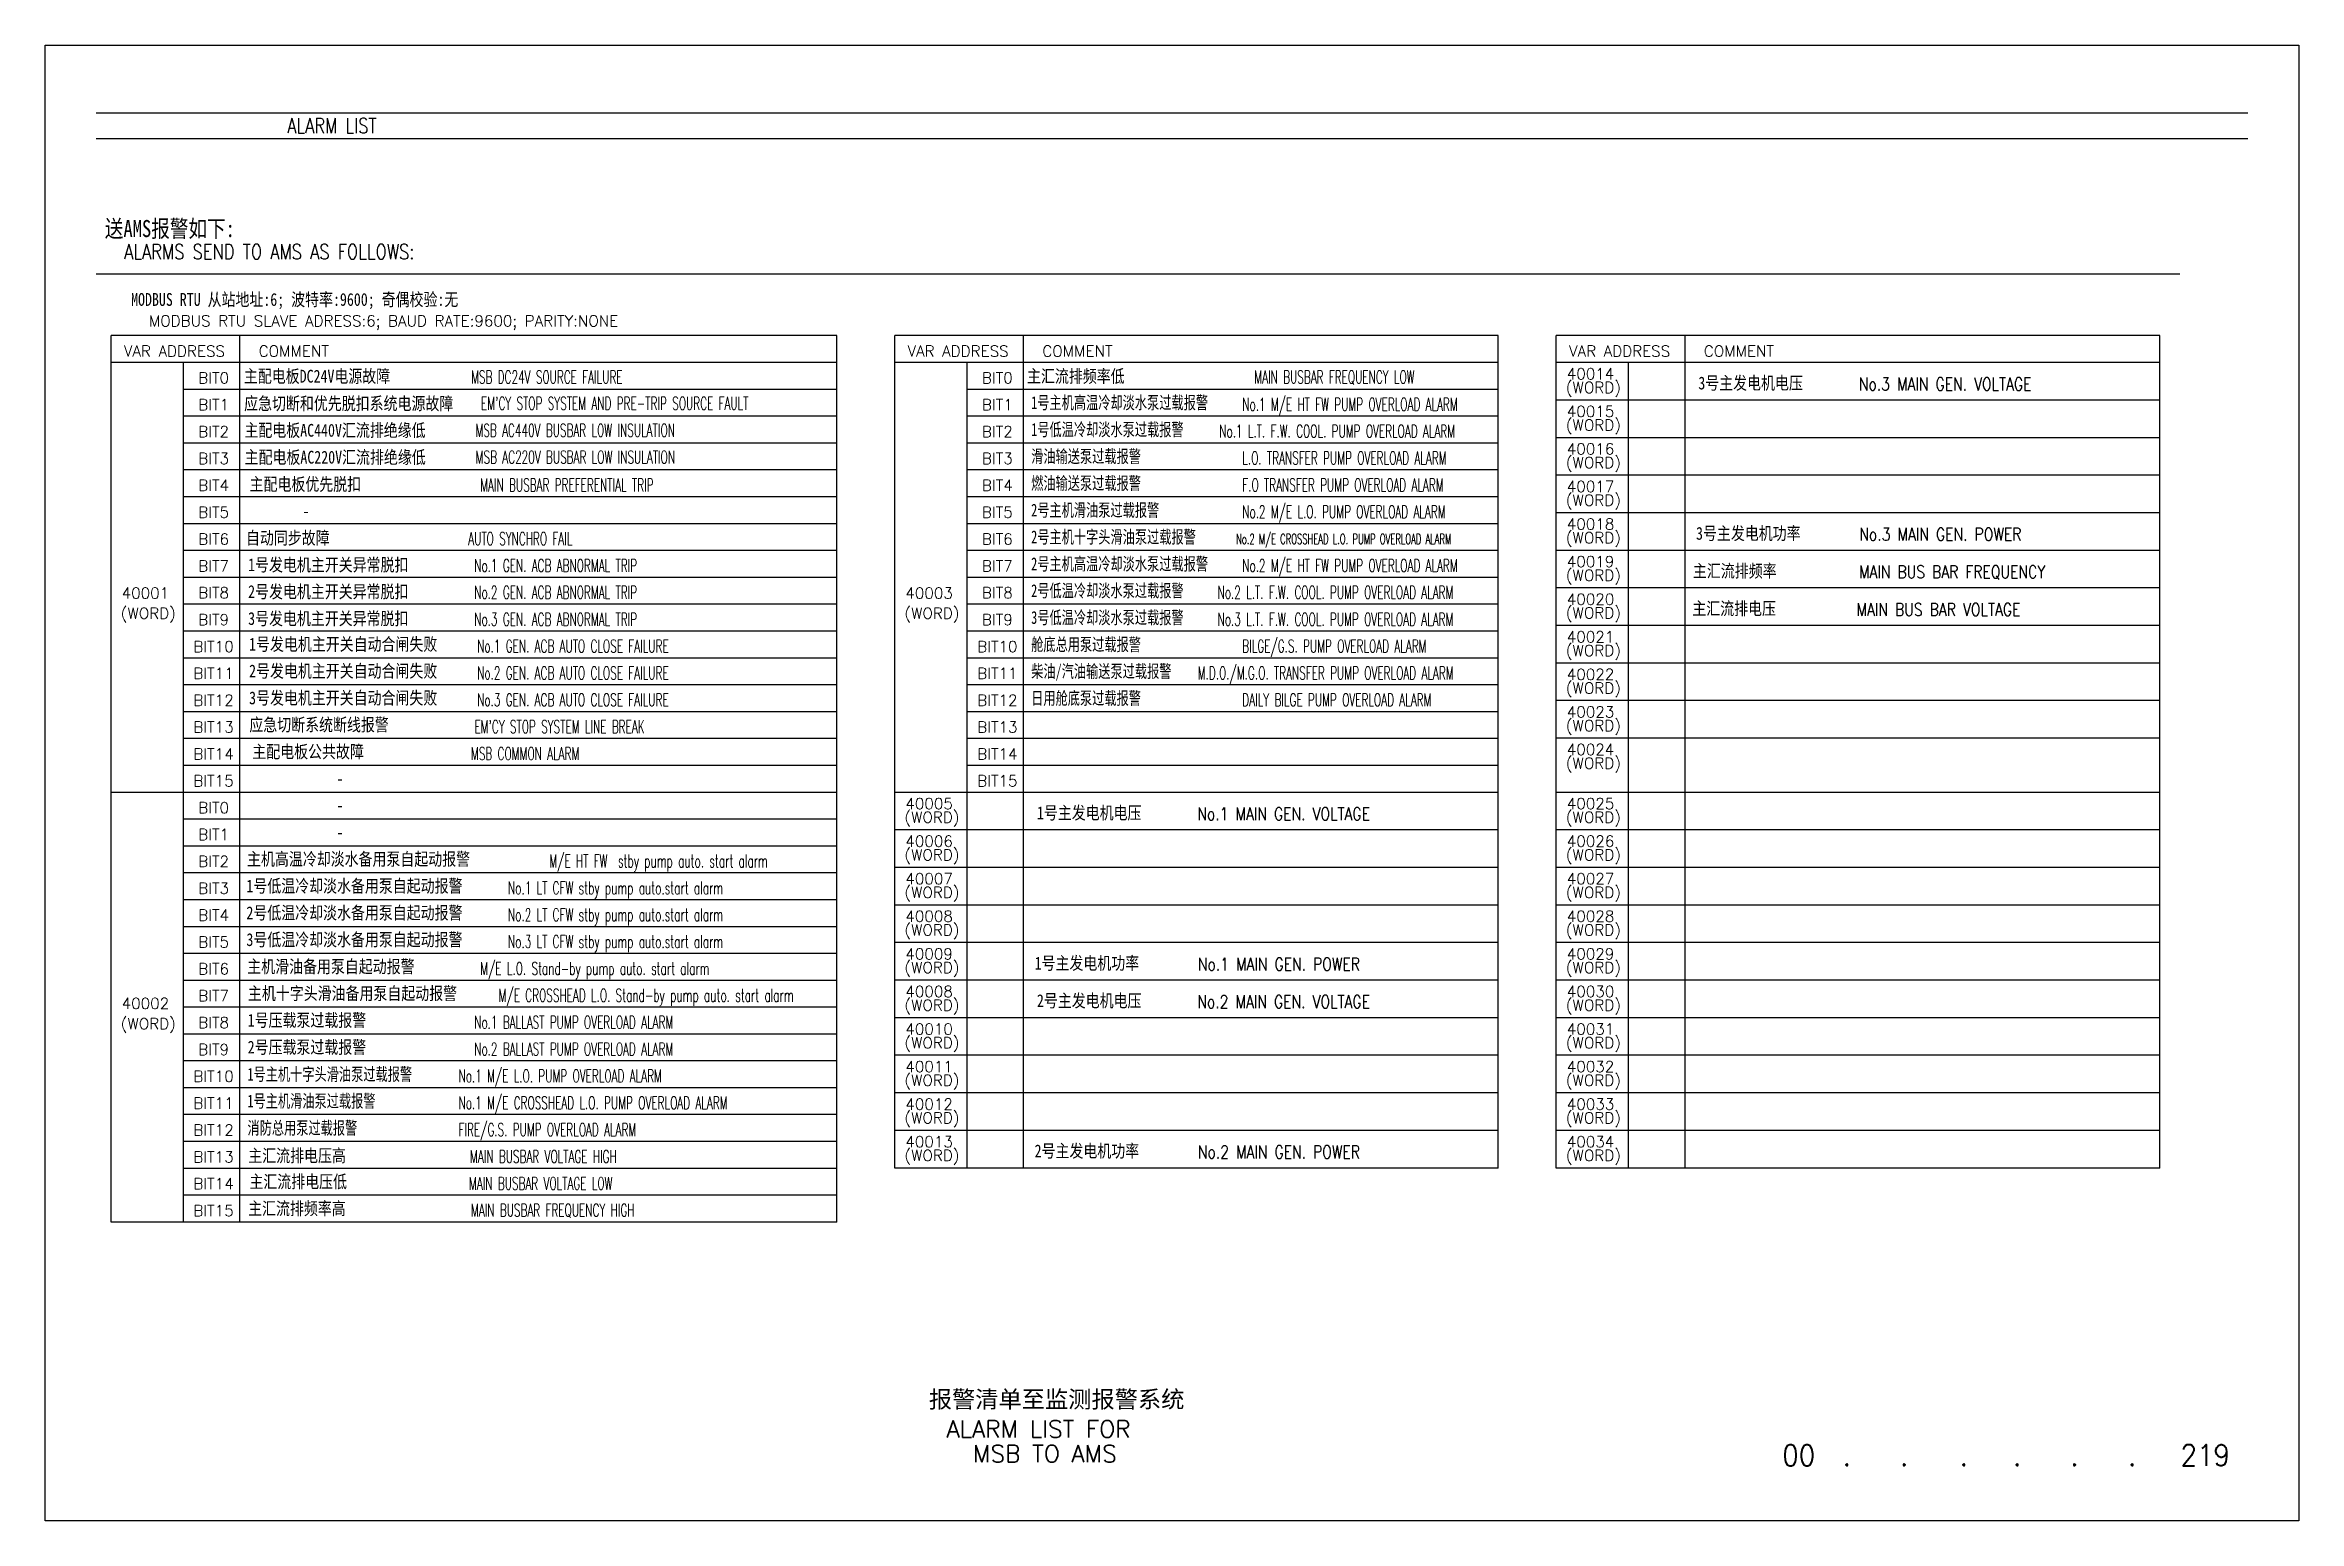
# Model space of a CAD drawing. Extents: x -598 to -34, y -2224 to -2051.
# Drawn here: x -597.8 to -333.2, y -2223.9 to -2050.6 of the extents above; entities that cross this region are included whole.
import ezdxf
from ezdxf.enums import TextEntityAlignment as Align

# ---------------------------------------------------------------- set-up
doc = ezdxf.new("R2010")
doc.units = 0
doc.header["$MEASUREMENT"] = 0
doc.layers.get('0').update_dxf_attribs({"linetype": 'CONTINUOUS'})
doc.layers.add('TEXT', color=4, linetype='CONTINUOUS')
doc.layers.add('完成', color=4, linetype='CONTINUOUS', lineweight=18)
doc.styles.add('013ST', font='ROMANS', dxfattribs={"height": 1.3, "bigfont": 'EXTFONT'})
doc.styles.add('hzdxf', font='仿宋_GB2312.ttf')
doc.styles.add('HZTXT', font='仿宋_GB2312.ttf', dxfattribs={"width": 0.1})
doc.styles.get("Standard").update_dxf_attribs({"font": 'romans.shx'})

msp = doc.modelspace()

# ---------------------------------------------------------------- texts
at = {"width": 0.8}
msp.add_text('ALARM LIST', height=1.75, dxfattribs=at).set_placement((-564.12, -2060.09), align=Align.MIDDLE)
at = {"color": 7, "style": 'hzdxf', "width": 0.8}
msp.add_text('送AMS报警如下:', height=2, dxfattribs=at).set_placement((-583.15, -2072.14), align=Align.MIDDLE)
at = {"color": 7, "width": 0.8}
msp.add_text('ALARMS SEND TO AMS AS FOLLOWS:', height=1.75, dxfattribs=at).set_placement((-571.48, -2074.89), align=Align.MIDDLE)
at = {"layer": 'TEXT', "style": 'HZTXT', "width": 0.8}
for s, p in [('MODBUS RTU 从站地址:6; 波特率:9600; 奇偶校验:无', (-568.49, -2081.25)), ('3号主发电机电压', (-397.57, -2091.06)), ('3号主发电机功率', (-397.84, -2108.71)), ('主汇流排频率', (-399.43, -2113.12)), ('主汇流排电压', (-399.5, -2117.53)), ('1号主发电机电压', (-475.22, -2141.52)), ('1号主发电机功率', (-475.49, -2159.17)), ('2号主发电机电压', (-475.22, -2163.58)), ('2号主发电机功率', (-475.49, -2181.22)), ('主汇流排电压低', (-568.08, -2184.82)), ('主汇流排频率高', (-568.23, -2187.97))]:
    msp.add_text(s, height=1.5, dxfattribs=at).set_placement(p, align=Align.CENTER)
at = {"layer": 'TEXT', "color": 3, "style": 'HZTXT', "width": 0.8}
for s, p in [('主配电板DC24V电源故障', (-565.87, -2090.26)), ('主汇流排频率低', (-476.79, -2090.26)), ('应急切断和优先脱扣系统电源故障', (-562.15, -2093.46)), ('主配电板AC440V汇流排绝缘低', (-563.76, -2096.61)), ('主配电板AC220V汇流排绝缘低', (-563.74, -2099.77)), ('主配电板优先脱扣', (-567.24, -2102.94)), ('-', (-567.17, -2106.09)), ('自动同步故障', (-569.3, -2109.25)), ('1号发电机主开关异常脱扣', (-564.55, -2112.4)), ('2号发电机主开关异常脱扣', (-564.55, -2115.55)), ('3号发电机主开关异常脱扣', (-564.55, -2118.71)), ('1号发电机主开关自动合闸失败', (-562.8, -2121.72)), ('2号发电机主开关自动合闸失败', (-562.8, -2124.87)), ('3号发电机主开关自动合闸失败', (-562.8, -2128.03)), ('应急切断系统断线报警', (-565.63, -2131.18)), ('主配电板公共故障', (-566.92, -2134.34)), ('-', (-563.18, -2137.49)), ('-', (-563.18, -2140.64)), ('-', (-563.18, -2143.8))]:
    msp.add_text(s, height=1.5, dxfattribs=at).set_placement(p, align=Align.CENTER)
at = {"layer": 'TEXT', "color": 3, "width": 0.6}
for s, p in [('MSB DC24V SOURCE FAILURE', (-538.89, -2090.36)), ('MAIN BUSBAR FREQUENCY LOW', (-446.43, -2090.36)), ("EM'CY STOP SYSTEM AND PRE-TRIP SOURCE FAULT", (-530.92, -2093.45)), ('MSB AC440V BUSBAR LOW INSULATION', (-535.56, -2096.61)), ('MSB AC220V BUSBAR LOW INSULATION', (-535.54, -2099.76)), ('MAIN BUSBAR PREFERENTIAL TRIP', (-536.54, -2103.03)), ('AUTO SYNCHRO FAIL', (-542, -2109.34)), ('No.1 GEN. ACB ABNORMAL TRIP', (-537.85, -2112.49)), ('No.2 GEN. ACB ABNORMAL TRIP', (-537.85, -2115.64)), ('No.3 GEN. ACB ABNORMAL TRIP', (-537.85, -2118.8)), ('No.1 GEN. ACB AUTO CLOSE FAILURE', (-535.83, -2121.95)), ('No.2 GEN. ACB AUTO CLOSE FAILURE', (-535.83, -2125.11)), ('No.3 GEN. ACB AUTO CLOSE FAILURE', (-535.83, -2128.26)), ("EM'CY STOP SYSTEM LINE BREAK", (-537.4, -2131.41)), ('MSB COMMON ALARM', (-541.44, -2134.57)), ('M/E HT FW  stby pump auto. start alarm', (-525.77, -2147.18)), ('No.1 LT CFW stby pump auto.start alarm', (-530.82, -2150.34)), ('No.2 LT CFW stby pump auto.start alarm', (-530.82, -2153.49)), ('No.3 LT CFW stby pump auto.start alarm', (-530.82, -2156.64)), ('M/E L.O. Stand-by pump auto. start alarm', (-533.25, -2159.8)), ('M/E CROSSHEAD L.O. Stand-by pump auto. start alarm', (-527.23, -2162.95)), ('No.1 BALLAST PUMP OVERLOAD ALARM', (-535.73, -2166.11)), ('No.2 BALLAST PUMP OVERLOAD ALARM', (-535.73, -2169.26))]:
    msp.add_text(s, height=1.5, dxfattribs=at).set_placement(p, align=Align.CENTER)
at = {"layer": 'TEXT', "width": 0.8}
for s, p in [('No.3 MAIN GEN. VOLTAGE', (-374.73, -2090.43)), ('No.3 MAIN GEN. POWER', (-375.29, -2108.07)), ('MAIN BUS BAR FREQUENCY', (-373.92, -2112.48)), ('MAIN BUS BAR VOLTAGE', (-375.52, -2116.9)), ('No.1 MAIN GEN. VOLTAGE', (-452.39, -2140.89)), ('No.1 MAIN GEN. POWER', (-452.95, -2158.54)), ('No.2 MAIN GEN. VOLTAGE', (-452.39, -2162.95)), ('No.2 MAIN GEN. POWER', (-452.95, -2180.59))]:
    msp.add_text(s, height=1.5, dxfattribs=at).set_placement(p, align=Align.MIDDLE_CENTER)
at = {"layer": 'TEXT', "color": 1, "style": 'HZTXT'}
for s, width, p in [('1号主机高温冷却淡水泵过载报警', 0.7, (-482.03, -2093.36)), ('1号低温冷却淡水泵过载报警', 0.7, (-482.03, -2096.52)), ('滑油输送泵过载报警', 0.7, (-482.03, -2099.67)), ('燃油输送泵过载报警', 0.7, (-482.03, -2102.82)), ('2号主机滑油泵过载报警', 0.7, (-482.03, -2105.98)), ('2号主机十字头滑油泵过载报警', 0.7, (-482.03, -2109.13)), ('2号主机高温冷却淡水泵过载报警', 0.7, (-482.03, -2112.29)), ('2号低温冷却淡水泵过载报警', 0.7, (-482.03, -2115.44)), ('3号低温冷却淡水泵过载报警', 0.7, (-482.03, -2118.59)), ('舱底总用泵过载报警', 0.7, (-482.03, -2121.75)), ('柴油/汽油输送泵过载报警', 0.7, (-482.03, -2124.9)), ('日用舱底泵过载报警', 0.7, (-482.03, -2128.06)), ('主机高温冷却淡水备用泵自起动报警', 0.8, (-574.09, -2146.95)), ('1号低温冷却淡水备用泵自起动报警', 0.8, (-574.16, -2150.11)), ('2号低温冷却淡水备用泵自起动报警', 0.8, (-574.16, -2153.26)), ('3号低温冷却淡水备用泵自起动报警', 0.8, (-574.16, -2156.41)), ('主机滑油备用泵自起动报警', 0.8, (-574.06, -2159.57)), ('主机十字头滑油备用泵自起动报警', 0.8, (-573.98, -2162.72)), ('1号压载泵过载报警', 0.8, (-574.01, -2165.87)), ('2号压载泵过载报警', 0.8, (-574.01, -2169.03)), ('1号主机十字头滑油泵过载报警', 0.7, (-574.04, -2172.21)), ('1号主机滑油泵过载报警', 0.7, (-574.04, -2175.36)), ('消防总用泵过载报警', 0.7, (-574.04, -2178.52))]:
    msp.add_text(s, height=1.5, dxfattribs=dict(at, width=width)).set_placement(p)
at = {"layer": 'TEXT'}
for s, height, width, p in [('No.1 M/E HT FW PUMP OVERLOAD ALARM', 1.5, 0.6, (-457.25, -2093.57)), ('No.1 L.T. F.W. COOL. PUMP OVERLOAD ALARM', 1.5, 0.6, (-459.95, -2096.72)), ('L.O. TRANSFER PUMP OVERLOAD ALARM', 1.5, 0.6, (-457.25, -2099.87)), ('F.O TRANSFER PUMP OVERLOAD ALARM', 1.5, 0.6, (-457.25, -2103.03)), ('No.2 M/E L.O. PUMP OVERLOAD ALARM', 1.5, 0.6, (-457.25, -2106.18)), ('No.2 M/E CROSSHEAD L.O. PUMP OVERLOAD ALARM', 1.2, 0.6, (-457.98, -2109.22)), ('No.2 M/E HT FW PUMP OVERLOAD ALARM', 1.5, 0.6, (-457.25, -2112.49)), ('No.2 L.T. F.W. COOL. PUMP OVERLOAD ALARM', 1.5, 0.6, (-460.15, -2115.64)), ('No.3 L.T. F.W. COOL. PUMP OVERLOAD ALARM', 1.5, 0.6, (-460.15, -2118.8)), ('BILGE/G.S. PUMP OVERLOAD ALARM', 1.5, 0.6, (-457.25, -2121.95)), ('M.D.O./M.G.O. TRANSFER PUMP OVERLOAD ALARM', 1.5, 0.6, (-462.48, -2125.11)), ('DAILY BILGE PUMP OVERLOAD ALARM', 1.5, 0.6, (-457.25, -2128.26)), ('No.1 M/E L.O. PUMP OVERLOAD ALARM', 1.5, 0.6, (-549.26, -2172.41)), ('No.1 M/E CROSSHEAD L.O. PUMP OVERLOAD ALARM', 1.5, 0.6, (-549.26, -2175.57)), ('FIRE/G.S. PUMP OVERLOAD ALARM', 1.5, 0.6, (-549.26, -2178.72)), ('00', 2.5, 0.9, (-393.84, -2217.46)), ('.', 2.5, 0.9, (-386.77, -2217.46)), ('.', 2.5, 0.9, (-380.02, -2217.46)), ('.', 2.5, 0.9, (-373.02, -2217.46)), ('.', 2.5, 0.9, (-366.77, -2217.46)), ('.', 2.5, 0.9, (-360.02, -2217.46)), ('.', 2.5, 0.9, (-353.27, -2217.46)), ('219', 2.5, 0.9, (-347.08, -2217.43))]:
    msp.add_text(s, height=height, dxfattribs=dict(at, width=width)).set_placement(p)
at = {"layer": 'TEXT', "style": 'HZTXT', "width": 0.8}
msp.add_text('主汇流排电压高', height=1.5, dxfattribs=at).set_placement((-573.94, -2181.77))
at = {"layer": 'TEXT', "width": 0.6}
for s, p in [('MAIN BUSBAR VOLTAGE HIGH ', (-538.99, -2181.87)), ('MAIN BUSBAR VOLTAGE LOW', (-539.61, -2185.03)), ('MAIN BUSBAR FREQUENCY HIGH ', (-537.89, -2188.18))]:
    msp.add_text(s, height=1.5, dxfattribs=at).set_placement(p, align=Align.CENTER)
at = {"layer": 'TEXT', "style": 'HZTXT'}
msp.add_text('报警清单至监测报警系统', height=2, dxfattribs=at).set_placement((-494.05, -2210.62))
at = {"layer": 'TEXT'}
for s, p in [('ALARM LIST FOR', (-491.96, -2214.12)), ('MSB TO AMS ', (-488.86, -2217.01))]:
    msp.add_text(s, height=2, dxfattribs=at).set_placement(p)
at = {"layer": '完成', "style": '013ST'}
for s, p in [('MODBUS RTU SLAVE ADRESS:6; BAUD RATE:9600; PARITY:NONE', (-558.06, -2083.67)), ('VAR ADDRESS', (-582.61, -2087.21)), ('COMMENT', (-568.6, -2087.21)), ('VAR ADDRESS', (-490.61, -2087.21)), ('COMMENT', (-476.6, -2087.21)), ('VAR ADDRESS', (-412.95, -2087.21)), ('COMMENT', (-398.94, -2087.21)), (' BIT0', (-578.46, -2090.36)), (' BIT0', (-486.45, -2090.36)), ('(WORD)', (-416.02, -2091.49)), ('40014', (-416.36, -2089.88)), (' BIT1', (-578.46, -2093.51)), (' BIT1', (-486.45, -2093.51)), (' BIT2', (-578.46, -2096.67)), (' BIT2', (-486.45, -2096.67)), ('(WORD)', (-416.02, -2095.9)), ('40015', (-416.36, -2094.29)), ('40016', (-416.36, -2098.7)), (' BIT3', (-578.46, -2099.82)), (' BIT3', (-486.45, -2099.82)), ('(WORD)', (-416.02, -2100.31)), (' BIT4', (-578.46, -2102.97)), (' BIT4', (-486.45, -2102.97)), ('(WORD)', (-416.02, -2104.72)), ('40017', (-416.36, -2103.11)), (' BIT5', (-578.46, -2106.13)), (' BIT5', (-486.45, -2106.13)), (' BIT6', (-578.46, -2109.28)), (' BIT6', (-486.45, -2109.28)), ('(WORD)', (-416.02, -2109.13)), ('40018', (-416.36, -2107.52)), (' BIT7', (-578.46, -2112.44)), (' BIT7', (-486.45, -2112.44)), ('40019', (-416.36, -2111.93)), ('(WORD)', (-416.02, -2113.54)), ('(WORD)', (-585.68, -2118)), ('40001', (-586.02, -2115.62)), (' BIT8', (-578.46, -2115.59)), ('(WORD)', (-493.68, -2118)), ('40003', (-494.01, -2115.62)), (' BIT8', (-486.45, -2115.59)), ('(WORD)', (-416.02, -2117.95)), ('40020', (-416.36, -2116.35)), (' BIT9', (-578.46, -2118.74)), (' BIT9', (-486.45, -2118.74)), (' BIT10', (-578.46, -2121.9)), (' BIT10', (-486.45, -2121.9)), ('(WORD)', (-416.02, -2122.37)), ('40021', (-416.36, -2120.76)), (' BIT11', (-578.46, -2125.05)), (' BIT11', (-486.45, -2125.05)), ('40022', (-416.36, -2125.17)), (' BIT12', (-578.46, -2128.21)), (' BIT12', (-486.45, -2128.21)), ('(WORD)', (-416.02, -2126.78)), ('(WORD)', (-416.02, -2131.19)), ('40023', (-416.36, -2129.58)), (' BIT13', (-578.46, -2131.36)), (' BIT13', (-486.45, -2131.36)), (' BIT14', (-578.46, -2134.51)), (' BIT14', (-486.45, -2134.51)), ('(WORD)', (-416.02, -2135.6)), ('40024', (-416.36, -2133.99)), (' BIT15', (-578.46, -2137.67)), (' BIT15', (-486.45, -2137.67)), (' BIT0', (-578.46, -2140.82)), ('(WORD)', (-493.68, -2141.95)), ('40005', (-494.01, -2140.34)), ('(WORD)', (-416.02, -2141.95)), ('40025', (-416.36, -2140.34)), (' BIT1', (-578.46, -2143.97)), (' BIT2', (-578.46, -2147.13)), ('(WORD)', (-493.68, -2146.36)), ('40006', (-494.01, -2144.75)), ('(WORD)', (-416.02, -2146.36)), ('40026', (-416.36, -2144.75)), ('40007', (-494.01, -2149.16)), ('40027', (-416.36, -2149.16)), (' BIT3', (-578.46, -2150.28)), ('(WORD)', (-493.68, -2150.77)), ('(WORD)', (-416.02, -2150.77)), (' BIT4', (-578.46, -2153.44)), ('(WORD)', (-493.68, -2155.18)), ('40008', (-494.01, -2153.57)), ('(WORD)', (-416.02, -2155.18)), ('40028', (-416.36, -2153.57)), (' BIT5', (-578.46, -2156.59)), (' BIT6', (-578.46, -2159.74)), ('(WORD)', (-493.68, -2159.59)), ('40009', (-494.01, -2157.99)), ('(WORD)', (-416.02, -2159.59)), ('40029', (-416.36, -2157.99)), (' BIT7', (-578.46, -2162.9)), ('40008', (-494.01, -2162.4)), ('40030', (-416.36, -2162.4)), ('40002', (-586.02, -2163.8)), ('(WORD)', (-493.68, -2164.01)), ('(WORD)', (-416.02, -2164.01)), ('(WORD)', (-585.68, -2166.18)), (' BIT8', (-578.46, -2166.05)), ('(WORD)', (-493.68, -2168.42)), ('40010', (-494.01, -2166.81)), ('(WORD)', (-416.02, -2168.42)), ('40031', (-416.36, -2166.81)), (' BIT9', (-578.46, -2169.21)), (' BIT10', (-578.46, -2172.36)), ('(WORD)', (-493.68, -2172.83)), ('40011', (-494.01, -2171.22)), ('(WORD)', (-416.02, -2172.83)), ('40032', (-416.36, -2171.22)), (' BIT11', (-578.46, -2175.51)), ('40012', (-494.01, -2175.63)), ('40033', (-416.36, -2175.63)), (' BIT12', (-578.46, -2178.67)), ('(WORD)', (-493.68, -2177.24)), ('(WORD)', (-416.02, -2177.24)), ('(WORD)', (-493.68, -2181.65)), ('40013', (-494.01, -2180.04)), ('(WORD)', (-416.02, -2181.65)), ('40034', (-416.36, -2180.04)), (' BIT13', (-578.46, -2181.82)), (' BIT14', (-578.46, -2184.97)), (' BIT15', (-578.46, -2188.13))]:
    msp.add_text(s, height=1.3, dxfattribs=at).set_placement(p, align=Align.CENTER)

# ---------------------------------------------------------------- linework, layer by layer
for p, q in [((-339.2, -2058.63), (-591.8, -2058.63)), ((-339.2, -2061.63), (-591.8, -2061.63)), ((-504.85, -2084.75), (-590.05, -2084.75)), ((-590.05, -2188.83), (-590.05, -2084.75)), ((-574.93, -2188.83), (-574.93, -2084.75)), ((-504.85, -2188.83), (-504.85, -2084.75)), ((-427.19, -2084.75), (-498.05, -2084.75)), ((-498.05, -2182.48), (-498.05, -2084.75)), ((-482.92, -2182.48), (-482.92, -2084.75)), ((-427.19, -2182.48), (-427.19, -2084.75)), ((-349.54, -2084.75), (-420.39, -2084.75)), ((-420.39, -2182.48), (-420.39, -2084.75)), ((-405.26, -2182.48), (-405.26, -2084.75)), ((-349.54, -2182.48), (-349.54, -2084.75)), ((-504.85, -2087.9), (-590.05, -2087.9)), ((-581.55, -2188.83), (-581.55, -2087.9)), ((-427.19, -2087.9), (-498.05, -2087.9)), ((-489.55, -2182.48), (-489.55, -2087.9)), ((-349.54, -2087.9), (-420.39, -2087.9)), ((-411.89, -2182.48), (-411.89, -2087.9)), ((-349.54, -2092.32), (-420.39, -2092.32)), ((-349.54, -2096.73), (-420.39, -2096.73)), ((-349.54, -2101.14), (-420.39, -2101.14)), ((-349.54, -2105.55), (-420.39, -2105.55)), ((-349.54, -2109.96), (-420.39, -2109.96)), ((-349.54, -2114.37), (-420.39, -2114.37)), ((-349.54, -2118.78), (-420.39, -2118.78)), ((-349.54, -2123.19), (-420.39, -2123.19)), ((-349.54, -2127.6), (-420.39, -2127.6)), ((-349.54, -2132.02), (-420.39, -2132.02)), ((-427.19, -2142.78), (-498.05, -2142.78)), ((-349.54, -2142.78), (-420.39, -2142.78)), ((-427.19, -2147.19), (-498.05, -2147.19)), ((-349.54, -2147.19), (-420.39, -2147.19)), ((-427.19, -2151.6), (-498.05, -2151.6)), ((-349.54, -2151.6), (-420.39, -2151.6)), ((-527.58, -2154.14), (-581.55, -2154.14)), ((-504.98, -2154.14), (-581.55, -2154.14)), ((-427.19, -2156.01), (-498.05, -2156.01)), ((-349.54, -2156.01), (-420.39, -2156.01)), ((-527.58, -2157.29), (-581.55, -2157.29)), ((-504.98, -2157.29), (-581.55, -2157.29)), ((-427.19, -2160.42), (-498.05, -2160.42)), ((-349.54, -2160.42), (-420.39, -2160.42)), ((-427.19, -2164.83), (-498.05, -2164.83)), ((-349.54, -2164.83), (-420.39, -2164.83)), ((-427.19, -2169.24), (-498.05, -2169.24)), ((-349.54, -2169.24), (-420.39, -2169.24)), ((-527.58, -2169.9), (-581.55, -2169.9)), ((-504.98, -2169.9), (-581.55, -2169.9)), ((-527.58, -2173.06), (-581.55, -2173.06)), ((-504.98, -2173.06), (-581.55, -2173.06)), ((-427.19, -2173.66), (-498.05, -2173.66)), ((-349.54, -2173.66), (-420.39, -2173.66)), ((-527.58, -2176.21), (-581.55, -2176.21)), ((-504.98, -2176.21), (-581.55, -2176.21)), ((-527.58, -2179.37), (-581.55, -2179.37)), ((-504.98, -2179.37), (-581.55, -2179.37)), ((-427.19, -2178.07), (-498.05, -2178.07)), ((-349.54, -2178.07), (-420.39, -2178.07)), ((-527.58, -2182.52), (-581.55, -2182.52)), ((-504.98, -2182.52), (-581.55, -2182.52)), ((-427.19, -2182.48), (-498.05, -2182.48)), ((-349.54, -2182.48), (-420.39, -2182.48)), ((-527.58, -2185.67), (-581.55, -2185.67)), ((-504.98, -2185.67), (-581.55, -2185.67)), ((-504.85, -2188.83), (-590.05, -2188.83))]:
    msp.add_line(p, q)
at = {"linetype": 'Continuous'}
msp.add_line((-591.8, -2077.5), (-347.17, -2077.5), dxfattribs=at)
at = {"color": 3}
for p, q in [((-349.54, -2087.9), (-420.39, -2087.9)), ((-504.85, -2094.21), (-581.55, -2094.21)), ((-427.19, -2094.21), (-489.55, -2094.21)), ((-504.85, -2097.37), (-581.55, -2097.37)), ((-427.19, -2097.37), (-489.55, -2097.37)), ((-504.85, -2100.52), (-581.55, -2100.52)), ((-427.19, -2100.52), (-489.55, -2100.52)), ((-504.85, -2103.67), (-581.55, -2103.67)), ((-427.19, -2103.67), (-489.55, -2103.67)), ((-504.85, -2106.83), (-581.55, -2106.83)), ((-427.19, -2106.83), (-489.55, -2106.83)), ((-504.85, -2109.98), (-581.55, -2109.98)), ((-427.19, -2109.98), (-489.55, -2109.98)), ((-504.85, -2113.14), (-581.55, -2113.14)), ((-427.19, -2113.14), (-489.55, -2113.14)), ((-504.85, -2116.29), (-581.55, -2116.29)), ((-427.19, -2116.29), (-489.55, -2116.29)), ((-504.85, -2119.44), (-581.55, -2119.44)), ((-427.19, -2119.44), (-489.55, -2119.44)), ((-504.85, -2122.6), (-581.55, -2122.6)), ((-427.19, -2122.6), (-489.55, -2122.6)), ((-504.85, -2125.75), (-581.55, -2125.75)), ((-427.19, -2125.75), (-489.55, -2125.75)), ((-504.85, -2128.9), (-581.55, -2128.9)), ((-427.19, -2128.9), (-489.55, -2128.9)), ((-504.85, -2132.06), (-581.55, -2132.06)), ((-427.19, -2132.06), (-489.55, -2132.06)), ((-504.85, -2135.21), (-581.55, -2135.21)), ((-427.19, -2135.21), (-489.55, -2135.21)), ((-504.85, -2138.37), (-590.05, -2138.37)), ((-427.19, -2138.37), (-498.05, -2138.37)), ((-349.54, -2138.37), (-420.39, -2138.37)), ((-504.85, -2141.52), (-581.55, -2141.52)), ((-504.85, -2144.67), (-581.55, -2144.67)), ((-504.85, -2147.83), (-581.55, -2147.83)), ((-504.85, -2150.98), (-581.55, -2150.98)), ((-527.58, -2160.44), (-581.55, -2160.44)), ((-504.98, -2160.44), (-581.55, -2160.44)), ((-527.58, -2163.6), (-581.55, -2163.6)), ((-504.98, -2163.6), (-581.55, -2163.6)), ((-527.58, -2166.75), (-581.55, -2166.75)), ((-504.98, -2166.75), (-581.55, -2166.75))]:
    msp.add_line(p, q, dxfattribs=at)
at = {"color": 3, "linetype": 'Continuous'}
for p, q in [((-504.85, -2091.06), (-581.55, -2091.06)), ((-427.19, -2091.06), (-489.55, -2091.06))]:
    msp.add_line(p, q, dxfattribs=at)
at = {"color": 0, "linetype": 'Continuous'}
msp.add_lwpolyline([(-597.8, -2050.63), (-333.2, -2050.63), (-333.2, -2223.91), (-597.8, -2223.91)], close=True, dxfattribs=at)

msp.set_redraw_order([(e.dxf.handle, doc.entitydb.next_handle()) for e in msp.query("TEXT MTEXT ATTDEF DIMENSION ARC_DIMENSION")])  # texts and dimensions are drawn at this point

doc.saveas('drawing.dxf')
